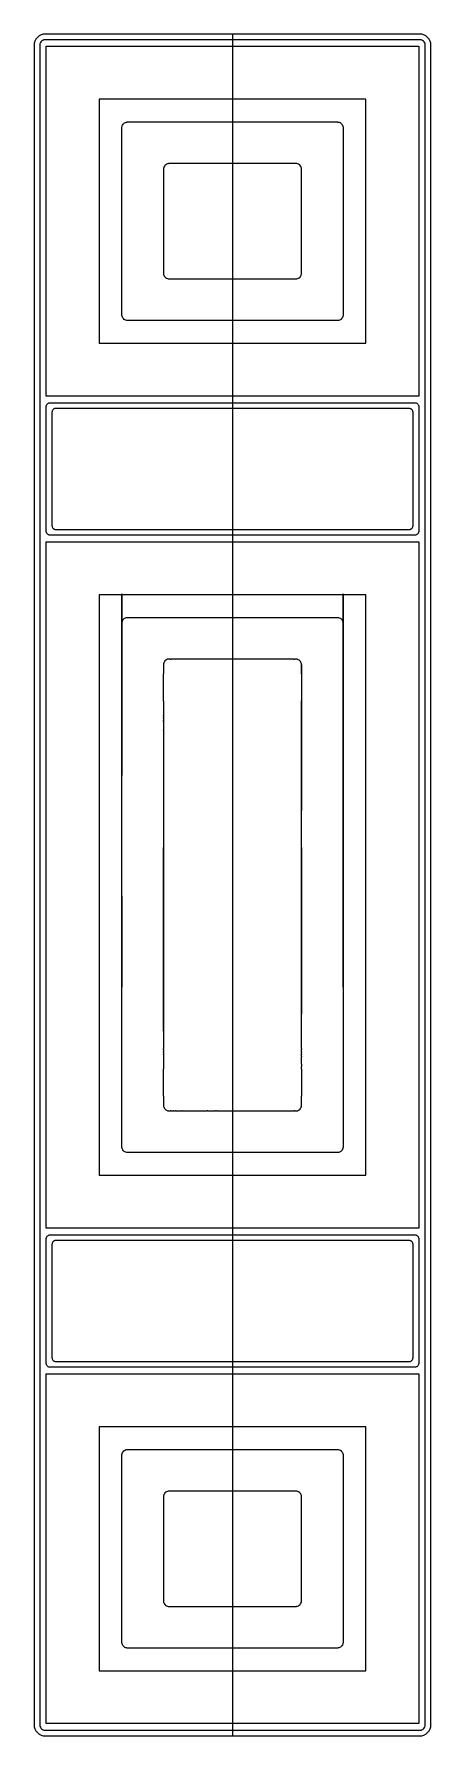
# Model space of a CAD drawing. Header units: millimetres. Extents: x 14154 to 14364, y 15262 to 16162.
import ezdxf

# ---------------------------------------------------------------- set-up
doc = ezdxf.new("R2010")
doc.units = ezdxf.units.MM

msp = doc.modelspace()

# ---------------------------------------------------------------- linework, layer by layer
at = {"color": 3}
msp.add_line((14258.74, 16162.11), (14258.74, 15262.11), dxfattribs=at)
for p, q in [((14226.92, 15831.61), (14226.64, 15831.61)), ((14227.2, 15831.61), (14226.92, 15831.61)), ((14227.48, 15831.61), (14227.2, 15831.61)), ((14228.04, 15831.61), (14227.48, 15831.61)), ((14228.6, 15831.61), (14228.04, 15831.61)), ((14234.88, 15831.61), (14228.6, 15831.61)), ((14241.17, 15831.61), (14234.88, 15831.61)), ((14253.75, 15831.61), (14241.17, 15831.61)), ((14263.74, 15831.61), (14253.75, 15831.61)), ((14267.79, 15831.61), (14263.74, 15831.61)), ((14271.84, 15831.61), (14267.79, 15831.61)), ((14275.9, 15831.61), (14271.84, 15831.61)), ((14277.92, 15831.61), (14275.9, 15831.61)), ((14279.95, 15831.61), (14277.92, 15831.61)), ((14282.6, 15831.61), (14279.95, 15831.61)), ((14285.26, 15831.61), (14282.6, 15831.61)), ((14286.58, 15831.61), (14285.26, 15831.61)), ((14287.91, 15831.61), (14286.58, 15831.61)), ((14289.24, 15831.61), (14287.91, 15831.61)), ((14290.57, 15831.61), (14289.24, 15831.61)), ((14290.85, 15831.61), (14290.57, 15831.61)), ((14295.24, 15828.61), (14295.24, 15751.51)), ((14222.24, 15809.46), (14222.24, 15797.62)), ((14222.24, 15809.33), (14222.24, 15808.73)), ((14222.24, 15808.73), (14222.24, 15808.13)), ((14222.24, 15808.13), (14222.24, 15806.92)), ((14222.24, 15806.62), (14222.24, 15806.32)), ((14222.24, 15806.32), (14222.24, 15805.72)), ((14222.24, 15805.72), (14222.24, 15805.12)), ((14222.24, 15804.52), (14222.24, 15802.11)), ((14295.24, 15797.62), (14295.24, 15809.46)), ((14295.24, 15808.73), (14295.24, 15809.33)), ((14295.24, 15808.13), (14295.24, 15808.73)), ((14295.24, 15806.92), (14295.24, 15808.13)), ((14295.24, 15802.11), (14295.24, 15804.52)), ((14295.25, 15806.32), (14295.25, 15806.62)), ((14295.25, 15805.72), (14295.25, 15806.32)), ((14295.25, 15805.12), (14295.25, 15805.72)), ((14222.24, 15802.11), (14222.24, 15801.8)), ((14222.24, 15801.5), (14222.24, 15800.9)), ((14222.24, 15800.9), (14222.24, 15800.6)), ((14222.24, 15800.3), (14222.24, 15799.7)), ((14222.24, 15799.7), (14222.24, 15799.09)), ((14222.24, 15798.49), (14222.24, 15797.29)), ((14222.24, 15797.62), (14222.24, 15794.66)), ((14222.24, 15797.29), (14222.24, 15794.88)), ((14295.24, 15801.8), (14295.24, 15802.11)), ((14295.24, 15800.9), (14295.24, 15801.5)), ((14295.24, 15800.6), (14295.24, 15800.9)), ((14295.24, 15799.7), (14295.24, 15800.3)), ((14295.24, 15799.09), (14295.24, 15799.7)), ((14295.24, 15797.29), (14295.24, 15798.49)), ((14295.24, 15794.66), (14295.24, 15797.62)), ((14295.24, 15794.88), (14295.24, 15797.29)), ((14222.24, 15794.88), (14222.24, 15793.67)), ((14222.24, 15794.66), (14222.24, 15793.92)), ((14222.24, 15793.92), (14222.24, 15793.74)), ((14222.24, 15793.67), (14222.24, 15793.37)), ((14222.24, 15793.55), (14222.24, 15793.18)), ((14222.24, 15793.18), (14222.24, 15791.7)), ((14222.24, 15793.07), (14222.24, 15792.47)), ((14222.24, 15792.47), (14222.24, 15790.06)), ((14222.24, 15791.7), (14222.24, 15785.78)), ((14222.24, 15790.06), (14222.24, 15785.24)), ((14295.24, 15793.67), (14295.24, 15794.88)), ((14295.24, 15793.92), (14295.24, 15794.66)), ((14295.24, 15793.74), (14295.24, 15793.92)), ((14295.24, 15793.37), (14295.24, 15793.67)), ((14295.24, 15793.18), (14295.24, 15793.55)), ((14295.24, 15791.7), (14295.24, 15793.18)), ((14295.24, 15792.47), (14295.24, 15793.07)), ((14295.24, 15790.06), (14295.24, 15792.47)), ((14295.24, 15785.78), (14295.24, 15791.7)), ((14295.24, 15785.24), (14295.24, 15790.06)), ((14222.24, 15785.78), (14222.24, 15762.11)), ((14222.24, 15785.24), (14222.24, 15780.42)), ((14222.24, 15780.42), (14222.24, 15773.19)), ((14295.24, 15762.11), (14295.24, 15785.78)), ((14295.24, 15780.42), (14295.24, 15785.24)), ((14295.24, 15775.6), (14295.24, 15780.42)), ((14222.24, 15773.19), (14222.24, 15765.97)), ((14295.24, 15770.78), (14295.24, 15775.6)), ((14295.24, 15761.15), (14295.24, 15770.78)), ((14222.24, 15765.97), (14222.24, 15758.74)), ((14222.24, 15762.11), (14222.24, 15738.43)), ((14295.24, 15667.41), (14295.24, 15762.11)), ((14295.24, 15751.51), (14295.24, 15761.15)), ((14222.24, 15758.74), (14222.24, 15755.12)), ((14222.24, 15755.12), (14222.24, 15753.32)), ((14222.24, 15753.32), (14222.24, 15752.41)), ((14222.24, 15752.41), (14222.24, 15751.96)), ((14222.24, 15751.96), (14222.24, 15751.74)), ((14222.24, 15738.43), (14222.24, 15732.51)), ((14222.24, 15732.51), (14222.24, 15731.03)), ((14222.24, 15731.89), (14222.24, 15720.06)), ((14222.24, 15634.85), (14222.24, 15731.89)), ((14222.24, 15731.03), (14222.24, 15730.66)), ((14222.24, 15730.48), (14222.24, 15730.29)), ((14222.24, 15730.29), (14222.24, 15729.55)), ((14222.24, 15729.55), (14222.24, 15726.6)), ((14222.24, 15726.6), (14222.24, 15714.76)), ((14295.24, 15731.89), (14295.24, 15643.73)), ((14295.24, 15725.98), (14295.24, 15731.89)), ((14295.24, 15723.02), (14295.24, 15725.98)), ((14295.24, 15721.54), (14295.24, 15723.02)), ((14222.24, 15720.06), (14222.24, 15672.71)), ((14222.24, 15714.76), (14222.24, 15691.08)), ((14295.24, 15720.8), (14295.24, 15721.54)), ((14295.24, 15720.43), (14295.24, 15720.8)), ((14295.24, 15720.24), (14295.24, 15720.43)), ((14295.24, 15696.38), (14295.24, 15720.06)), ((14295.24, 15672.71), (14295.24, 15696.38)), ((14222.24, 15691.08), (14222.24, 15685.16)), ((14222.24, 15685.16), (14222.24, 15683.68)), ((14222.24, 15683.68), (14222.24, 15683.31)), ((14222.24, 15683.13), (14222.24, 15682.94)), ((14222.24, 15682.94), (14222.24, 15682.2)), ((14222.24, 15682.2), (14222.24, 15679.24)), ((14222.24, 15679.24), (14222.24, 15667.41)), ((14222.24, 15672.71), (14222.24, 15663.07)), ((14295.24, 15658.25), (14295.24, 15672.71)), ((14222.24, 15667.41), (14222.24, 15643.73)), ((14222.24, 15663.07), (14222.24, 15653.43)), ((14295.24, 15643.73), (14295.24, 15667.41)), ((14222.24, 15653.43), (14222.24, 15648.61)), ((14295.24, 15651.02), (14295.24, 15658.25)), ((14295.24, 15643.79), (14295.24, 15651.02)), ((14222.24, 15648.61), (14222.24, 15643.79)), ((14222.24, 15643.79), (14222.24, 15638.98)), ((14222.24, 15643.73), (14222.24, 15637.81)), ((14295.24, 15638.98), (14295.24, 15643.79)), ((14222.24, 15638.98), (14222.24, 15634.16)), ((14222.24, 15637.81), (14222.24, 15636.33)), ((14222.24, 15636.33), (14222.24, 15635.96)), ((14222.24, 15635.78), (14222.24, 15635.59)), ((14222.24, 15635.59), (14222.24, 15634.85)), ((14222.24, 15634.16), (14222.24, 15631.75)), ((14295.24, 15634.16), (14295.24, 15638.98)), ((14295.24, 15631.75), (14295.24, 15634.16)), ((14222.24, 15631.75), (14222.24, 15631.15)), ((14222.24, 15630.84), (14222.24, 15630.54)), ((14222.24, 15630.54), (14222.24, 15629.34)), ((14222.24, 15629.34), (14222.24, 15626.93)), ((14222.24, 15626.93), (14222.24, 15625.72)), ((14222.24, 15625.12), (14222.24, 15624.52)), ((14222.24, 15624.52), (14222.24, 15623.92)), ((14295.24, 15631.15), (14295.24, 15631.75)), ((14295.24, 15630.54), (14295.24, 15630.84)), ((14295.24, 15629.34), (14295.24, 15630.54)), ((14295.24, 15626.93), (14295.24, 15629.34)), ((14295.24, 15625.72), (14295.24, 15626.93)), ((14295.24, 15624.52), (14295.24, 15625.12)), ((14295.24, 15623.92), (14295.24, 15624.52)), ((14222.24, 15623.62), (14222.24, 15623.32)), ((14222.24, 15623.32), (14222.24, 15622.71)), ((14222.24, 15622.41), (14222.24, 15622.11)), ((14222.24, 15622.11), (14222.24, 15619.7)), ((14222.24, 15619.1), (14222.24, 15618.5)), ((14222.24, 15618.5), (14222.24, 15617.89)), ((14222.24, 15617.89), (14222.24, 15617.59)), ((14222.24, 15617.29), (14222.24, 15616.09)), ((14222.24, 15616.09), (14222.24, 15615.49)), ((14222.24, 15615.49), (14222.24, 15614.88)), ((14295.24, 15623.32), (14295.24, 15623.62)), ((14295.24, 15622.71), (14295.24, 15623.32)), ((14295.24, 15622.11), (14295.24, 15622.41)), ((14295.24, 15621.51), (14295.24, 15622.11)), ((14295.24, 15620.91), (14295.24, 15621.21)), ((14295.24, 15619.7), (14295.24, 15620.91)), ((14295.24, 15618.5), (14295.24, 15619.7)), ((14295.24, 15617.89), (14295.24, 15618.5)), ((14295.24, 15617.59), (14295.24, 15617.89)), ((14295.24, 15617.29), (14295.24, 15617.59)), ((14226.08, 15592.61), (14226.36, 15592.61)), ((14226.36, 15592.61), (14226.64, 15592.61)), ((14226.64, 15592.61), (14226.92, 15592.61)), ((14226.92, 15592.61), (14227.25, 15592.61)), ((14227.58, 15592.61), (14228.25, 15592.61)), ((14228.25, 15592.61), (14228.58, 15592.61)), ((14228.91, 15592.61), (14229.57, 15592.61)), ((14229.57, 15592.61), (14230.9, 15592.61)), ((14230.9, 15592.61), (14231.57, 15592.61)), ((14231.57, 15592.61), (14231.9, 15592.61)), ((14232.23, 15592.61), (14234.88, 15592.61)), ((14234.88, 15592.61), (14235.55, 15592.61)), ((14235.55, 15592.61), (14235.71, 15592.61)), ((14235.88, 15592.61), (14236.21, 15592.61)), ((14236.21, 15592.61), (14237.54, 15592.61)), ((14237.54, 15592.61), (14238.04, 15592.61)), ((14238.55, 15592.61), (14239.56, 15592.61)), ((14239.56, 15592.61), (14241.59, 15592.61)), ((14241.59, 15592.61), (14243.62, 15592.61)), ((14243.62, 15592.61), (14244.63, 15592.61)), ((14244.63, 15592.61), (14245.14, 15592.61)), ((14245.14, 15592.61), (14245.39, 15592.61)), ((14245.64, 15592.61), (14249.69, 15592.61)), ((14250.2, 15592.61), (14250.71, 15592.61)), ((14250.71, 15592.61), (14251.72, 15592.61)), ((14251.72, 15592.61), (14253.75, 15592.61)), ((14253.75, 15592.61), (14263.74, 15592.61)), ((14263.74, 15592.61), (14276.31, 15592.61)), ((14276.31, 15592.61), (14288.89, 15592.61)), ((14288.89, 15592.61), (14289.45, 15592.61)), ((14289.45, 15592.61), (14290.01, 15592.61)), ((14290.01, 15592.61), (14290.29, 15592.61)), ((14290.29, 15592.61), (14290.57, 15592.61)), ((14290.57, 15592.61), (14290.85, 15592.61)), ((14291.13, 15592.61), (14291.4, 15592.61))]:
    msp.add_line(p, q)
for points in [[(14357.74, 16162.11), (14159.74, 16162.11, 0.414219), (14153.74, 16156.11), (14153.74, 15268.11, 0.414219), (14159.74, 15262.11), (14357.74, 15262.11, 0.414219), (14363.74, 15268.11), (14363.74, 16156.11, 0.414223), (14357.74, 16162.11)], [(14360.74, 16083.11), (14360.74, 16114.6), (14360.74, 16146.09), (14360.74, 16147.52), (14360.74, 16148.95), (14360.74, 16149.67), (14360.74, 16150.38), (14360.74, 16151.1), (14360.74, 16151.81), (14360.74, 16152.53, 0.000689), (14360.74, 16153.25, -0.000344), (14360.74, 16154.68, 0.001365), (14360.74, 16156.11, 0.006433), (14360.74, 16156.26, 0.01287), (14360.73, 16156.41, 0.050138), (14360.61, 16157.01, 0.088465), (14360.12, 16157.94, 0.088707), (14359.33, 16158.65, 0.076097), (14358.5, 16159.01, 0.025329), (14358.2, 16159.07, 0.011085), (14358.05, 16159.09, 0.011421), (14357.9, 16159.1, 0.008035), (14357.74, 16159.11, 0.001987), (14355.9, 16159.11, -0.001), (14354.98, 16159.11), (14354.52, 16159.11), (14354.06, 16159.11), (14353.6, 16159.11), (14353.14, 16159.11), (14352.21, 16159.11), (14351.29, 16159.11), (14350.37, 16159.11), (14347.15, 16159.11), (14343.92, 16159.11), (14340.69, 16159.11), (14337.47, 16159.11), (14324.57, 16159.11), (14316.96, 16159.11), (14309.36, 16159.11), (14301.76, 16159.11), (14294.15, 16159.11), (14278.95, 16159.11), (14263.74, 16159.11), (14253.74, 16159.11), (14213.19, 16159.11), (14172.65, 16159.11), (14170.8, 16159.11), (14168.96, 16159.11), (14168.04, 16159.11), (14167.12, 16159.11), (14166.19, 16159.11), (14165.27, 16159.11), (14164.81, 16159.11), (14164.35, 16159.11), (14163.89, 16159.11), (14163.43, 16159.11), (14162.97, 16159.11), (14162.51, 16159.11, -0.001), (14161.59, 16159.11, 0.001861), (14159.74, 16159.11, 0.00324), (14159.59, 16159.1, 0.009705), (14159.44, 16159.09, 0.049314), (14158.85, 16158.97, 0.088628), (14157.91, 16158.48, 0.088391), (14157.2, 16157.7, 0.075461), (14156.84, 16156.86, 0.024603), (14156.78, 16156.56, 0.012967), (14156.76, 16156.41, 0.016068), (14156.75, 16156.26, 0.003226), (14156.74, 16156.11, 0.001364), (14156.74, 16154.68, -0.000341), (14156.74, 16153.25, 0.000684), (14156.74, 16152.53), (14156.74, 16151.81), (14156.74, 16151.1), (14156.74, 16150.38), (14156.74, 16146.18), (14156.74, 16141.97), (14156.74, 16133.56, 0.000004), (14156.74, 16133.3), (14156.74, 16133.04), (14156.74, 16132.51), (14156.74, 16131.46), (14156.74, 16129.36), (14156.74, 16125.16), (14156.74, 16123.05), (14156.74, 16122.53, -0.000929), (14156.74, 16122), (14156.74, 16120.95), (14156.74, 16116.75), (14156.74, 16112.54), (14156.74, 16111.49, 0.00001), (14156.74, 16110.96), (14156.74, 16110.44), (14156.74, 16108.34), (14156.74, 16104.13), (14156.74, 16103.08, 0.00005), (14156.74, 16102.56), (14156.74, 16102.03), (14156.74, 16099.93), (14156.74, 16095.72), (14156.74, 16094.67, 0.00001), (14156.74, 16094.15), (14156.74, 16093.62), (14156.74, 16091.52), (14156.74, 16083.11), (14156.74, 16043.11), (14156.74, 15381.11), (14156.74, 15341.11), (14156.74, 15309.62), (14156.74, 15278.13), (14156.74, 15276.7), (14156.74, 15275.26), (14156.74, 15274.55), (14156.74, 15273.83), (14156.74, 15273.12), (14156.74, 15272.4), (14156.74, 15271.69, 0.000682), (14156.74, 15270.97, -0.000355), (14156.74, 15269.54, 0.001705), (14156.74, 15268.11, 0.00643), (14156.75, 15267.96, 0.016113), (14156.76, 15267.8, 0.050061), (14156.88, 15267.21, 0.089014), (14157.37, 15266.27, 0.08855), (14158.16, 15265.56, 0.075426), (14158.99, 15265.2, 0.025454), (14159.29, 15265.14, 0.014622), (14159.44, 15265.12, 0.014858), (14159.59, 15265.11, 0.00324), (14159.74, 15265.11, 0.001589), (14161.59, 15265.11, -0.001077), (14162.51, 15265.11), (14162.97, 15265.11, -0.000523), (14163.2, 15265.11), (14163.43, 15265.11), (14163.89, 15265.11), (14164.35, 15265.11), (14165.27, 15265.11), (14165.73, 15265.11), (14166.19, 15265.11), (14167.12, 15265.11), (14167.92, 15265.11), (14168.12, 15265.11, 0.001212), (14168.33, 15265.11), (14168.73, 15265.11), (14170.34, 15265.11), (14173.57, 15265.11), (14180.02, 15265.11), (14192.92, 15265.11), (14194.82, 15265.11), (14195.3, 15265.11, -0.000514), (14195.77, 15265.11), (14196.72, 15265.11), (14200.52, 15265.11), (14208.13, 15265.11), (14215.73, 15265.11), (14217.63, 15265.11), (14218.1, 15265.11, 0.000514), (14218.58, 15265.11), (14219.53, 15265.11), (14223.33, 15265.11), (14238.54, 15265.11, 0.000514), (14239.01, 15265.11), (14239.49, 15265.11), (14240.44, 15265.11), (14242.34, 15265.11), (14246.14, 15265.11), (14253.74, 15265.11), (14263.74, 15265.11), (14304.29, 15265.11), (14324.57, 15265.11), (14344.84, 15265.11), (14346.68, 15265.11), (14348.53, 15265.11), (14349.45, 15265.11), (14350.37, 15265.11), (14351.29, 15265.11), (14351.75, 15265.11), (14352.21, 15265.11), (14353.14, 15265.11), (14353.6, 15265.11), (14354.06, 15265.11, -0.000795), (14355.9, 15265.11, 0.001589), (14357.74, 15265.11, 0.00324), (14357.9, 15265.11, 0.014659), (14358.05, 15265.12, 0.049544), (14358.64, 15265.25, 0.088903), (14359.58, 15265.74, 0.088798), (14360.29, 15266.52, 0.076012), (14360.65, 15267.36, 0.026201), (14360.71, 15267.65, 0.012949), (14360.73, 15267.8, 0.016112), (14360.74, 15267.96, 0.00643), (14360.74, 15268.11, 0.001707), (14360.74, 15269.54, -0.000344), (14360.74, 15270.97, 0.000725), (14360.74, 15271.69), (14360.74, 15272.4), (14360.74, 15273.12), (14360.74, 15273.83), (14360.74, 15278.04), (14360.74, 15282.24), (14360.74, 15290.65, 0.000026), (14360.75, 15290.92), (14360.75, 15291.18), (14360.75, 15291.7), (14360.75, 15292.75), (14360.75, 15294.86), (14360.75, 15299.06), (14360.75, 15301.16), (14360.75, 15301.69, -0.000034), (14360.74, 15302.22), (14360.74, 15303.27), (14360.74, 15307.47), (14360.74, 15311.68), (14360.74, 15312.73, 0.000929), (14360.74, 15313.25), (14360.74, 15313.78), (14360.74, 15315.88), (14360.74, 15320.08), (14360.74, 15321.14, 0.000208), (14360.74, 15321.66), (14360.74, 15322.19), (14360.74, 15324.29), (14360.74, 15328.49), (14360.74, 15329.55, 0.000208), (14360.74, 15330.07), (14360.74, 15330.6), (14360.74, 15332.7), (14360.74, 15341.11), (14360.74, 15381.11), (14360.74, 16043.11), (14360.74, 16083.11)], [(14317.24, 16043.11), (14317.24, 16030.09), (14317.24, 16017.08), (14317.24, 16016.5), (14317.24, 16015.92), (14317.24, 16015.63), (14317.24, 16015.34), (14317.24, 16015.05, -0.001689), (14317.24, 16014.76), (14317.24, 16014.48, 0.001688), (14317.24, 16014.19, -0.00085), (14317.24, 16013.61, -0.006431), (14317.24, 16013.46, -0.012895), (14317.23, 16013.3, -0.05007), (14317.11, 16012.71, -0.088979), (14316.62, 16011.77, -0.088777), (14315.83, 16011.06, -0.076306), (14315, 16010.7, -0.024535), (14314.7, 16010.64, -0.009476), (14314.55, 16010.62, -0.015777), (14314.4, 16010.61, -0.012855), (14314.24, 16010.61, -0.002219), (14313.25, 16010.61, 0.000493), (14312.26, 16010.61), (14312.02, 16010.61), (14311.77, 16010.61), (14311.27, 16010.61), (14310.78, 16010.61), (14310.28, 16010.61), (14304.46, 16010.61), (14298.65, 16010.61), (14292.83, 16010.61), (14287.01, 16010.61), (14275.38, 16010.61), (14269.56, 16010.61), (14263.74, 16010.61), (14253.74, 16010.61), (14231.96, 16010.61), (14210.17, 16010.61), (14208.69, 16010.61), (14207.2, 16010.61), (14206.71, 16010.61), (14206.21, 16010.61, -0.00074), (14205.22, 16010.61), (14204.98, 16010.61), (14204.73, 16010.61, 0.00074), (14204.23, 16010.61, -0.002219), (14203.24, 16010.61, -0.01125), (14203.09, 16010.61, -0.014546), (14202.94, 16010.62, -0.049314), (14202.35, 16010.75, -0.08929), (14201.41, 16011.24, -0.088796), (14200.7, 16012.02, -0.076026), (14200.34, 16012.86, -0.02626), (14200.28, 16013.15, -0.012967), (14200.26, 16013.3, -0.01612), (14200.25, 16013.46, -0.006431), (14200.24, 16013.61, -0.001688), (14200.24, 16014.19, 0.001692), (14200.24, 16014.48), (14200.24, 16014.76, -0.001686), (14200.24, 16015.05), (14200.24, 16015.34), (14200.24, 16017.08), (14200.24, 16018.81), (14200.25, 16022.28, 0.000078), (14200.25, 16022.5), (14200.25, 16022.72), (14200.25, 16023.15), (14200.25, 16024.02), (14200.25, 16025.76), (14200.25, 16027.49), (14200.25, 16027.92, -0.000006), (14200.25, 16028.36), (14200.25, 16029.23), (14200.25, 16030.96), (14200.25, 16031.4, -0.000006), (14200.24, 16031.83), (14200.24, 16032.7), (14200.24, 16034.43), (14200.24, 16034.87, -0.000006), (14200.24, 16035.3), (14200.24, 16036.17), (14200.24, 16039.64, -0.000025), (14200.24, 16039.85), (14200.24, 16040.07), (14200.24, 16040.51), (14200.24, 16041.37), (14200.24, 16043.11), (14200.24, 16083.11), (14200.24, 16096.12), (14200.24, 16109.14), (14200.24, 16109.72), (14200.24, 16110.29), (14200.24, 16110.58), (14200.24, 16110.87), (14200.24, 16111.16), (14200.24, 16111.45, 0.00085), (14200.24, 16112.03, -0.001686), (14200.24, 16112.61, -0.006453), (14200.25, 16112.76, -0.016068), (14200.26, 16112.91, -0.050138), (14200.38, 16113.51, -0.089447), (14200.87, 16114.44, -0.088596), (14201.66, 16115.15, -0.074938), (14202.49, 16115.51, -0.025205), (14202.79, 16115.57, -0.011605), (14202.94, 16115.59, -0.009705), (14203.09, 16115.6, -0.00324), (14203.24, 16115.61, -0.001479), (14204.23, 16115.61, 0.000986), (14205.22, 16115.61), (14205.72, 16115.61), (14206.21, 16115.61), (14206.46, 16115.61), (14206.71, 16115.61), (14207.2, 16115.61), (14213.02, 16115.61), (14218.84, 16115.61), (14224.66, 16115.61), (14230.48, 16115.61), (14242.11, 16115.61), (14253.75, 16115.61), (14263.74, 16115.61), (14285.53, 16115.61), (14307.31, 16115.61), (14308.8, 16115.61), (14309.54, 16115.61), (14310.28, 16115.61), (14310.78, 16115.61), (14311.27, 16115.61), (14311.77, 16115.61), (14312.02, 16115.61), (14312.26, 16115.61, 0.00074), (14313.25, 16115.61, -0.001479), (14314.24, 16115.61, -0.008035), (14314.4, 16115.6, -0.010957), (14314.55, 16115.59, -0.049979), (14315.14, 16115.47, -0.088539), (14316.08, 16114.98, -0.088773), (14316.79, 16114.2, -0.076069), (14317.15, 16113.36, -0.026202), (14317.21, 16113.06, -0.012925), (14317.23, 16112.91, -0.012896), (14317.24, 16112.76, -0.006433), (14317.24, 16112.61, -0.00085), (14317.24, 16112.03, 0.001689), (14317.24, 16111.74), (14317.24, 16111.45), (14317.24, 16111.16), (14317.24, 16110.87), (14317.24, 16110.62, 0.00193), (14317.24, 16110.37), (14317.24, 16109.86), (14317.24, 16108.85), (14317.24, 16106.82), (14317.24, 16102.77), (14317.24, 16102.16), (14317.24, 16102.01, -0.00003), (14317.24, 16101.85), (14317.24, 16101.55), (14317.24, 16100.32), (14317.24, 16099.7), (14317.24, 16099.55, -0.00003), (14317.24, 16099.39), (14317.24, 16099.09), (14317.24, 16097.86), (14317.24, 16095.4), (14317.24, 16094.79), (14317.24, 16094.63, 0.003177), (14317.24, 16094.48), (14317.24, 16094.17), (14317.24, 16092.94), (14317.24, 16088.02, 0.000004), (14317.24, 16087.72), (14317.24, 16087.41), (14317.24, 16086.8), (14317.24, 16085.57), (14317.24, 16083.11), (14317.24, 16043.11)], [(14222.24, 16083.11), (14222.24, 16043.11), (14222.24, 16039.73), (14222.24, 16036.36), (14222.24, 16036.21), (14222.24, 16036.06), (14222.24, 16035.98), (14222.24, 16035.91), (14222.24, 16035.83), (14222.24, 16035.76, 0.000005), (14222.24, 16035.61, 0.00971), (14222.25, 16035.46, 0.01612), (14222.26, 16035.3, 0.062838), (14222.43, 16034.57, 0.089388), (14222.97, 16033.65, 0.089152), (14223.79, 16032.99, 0.088727), (14224.79, 16032.64, 0.010014), (14224.94, 16032.62, 0.014546), (14225.09, 16032.61, 0.008035), (14225.24, 16032.61, 0.002178), (14225.8, 16032.61), (14226.08, 16032.61), (14226.36, 16032.61, 0.00131), (14226.92, 16032.61), (14228.25, 16032.61), (14229.57, 16032.61), (14230.9, 16032.61), (14232.23, 16032.61), (14233.56, 16032.61), (14234.88, 16032.61), (14237.54, 16032.61), (14239.56, 16032.61), (14241.59, 16032.61), (14243.62, 16032.61), (14245.64, 16032.61), (14249.69, 16032.61), (14253.75, 16032.61), (14263.74, 16032.61), (14276.32, 16032.61), (14288.89, 16032.61), (14289.45, 16032.61), (14290.01, 16032.61), (14290.29, 16032.61), (14290.57, 16032.61), (14290.85, 16032.61), (14291.13, 16032.61), (14291.41, 16032.61, -0.001801), (14291.68, 16032.61, 0.001311), (14292.24, 16032.61, 0.008034), (14292.4, 16032.61, 0.014447), (14292.55, 16032.62, 0.050501), (14293.14, 16032.75, 0.088806), (14294.08, 16033.24, 0.088922), (14294.79, 16034.02, 0.076563), (14295.15, 16034.86, 0.03701), (14295.23, 16035.3, 0.012895), (14295.24, 16035.46, 0.00971), (14295.24, 16035.61, 0.003237), (14295.24, 16035.76), (14295.24, 16035.83), (14295.24, 16035.91, 0.000544), (14295.24, 16037.71), (14295.24, 16039.51), (14295.24, 16039.96, 0.000089), (14295.24, 16040.18), (14295.24, 16040.41), (14295.24, 16040.86, 0.000098), (14295.24, 16041.08), (14295.24, 16041.31), (14295.24, 16041.76, 0.000098), (14295.24, 16041.98), (14295.24, 16042.21), (14295.24, 16043.11), (14295.24, 16083.11), (14295.24, 16086.48), (14295.24, 16089.86), (14295.24, 16090.01), (14295.24, 16090.16), (14295.24, 16090.23), (14295.24, 16090.31), (14295.24, 16090.38), (14295.24, 16090.46, 0.000022), (14295.24, 16090.61, 0.009711), (14295.24, 16090.76, 0.01287), (14295.23, 16090.91, 0.062822), (14295.06, 16091.65, 0.088373), (14294.52, 16092.56, 0.08848), (14293.7, 16093.23, 0.088837), (14292.7, 16093.57, 0.011085), (14292.55, 16093.59, 0.011421), (14292.4, 16093.6, 0.008035), (14292.24, 16093.61, 0.001311), (14291.68, 16093.61, -0.000437), (14291.41, 16093.61), (14291.13, 16093.61), (14290.85, 16093.61), (14290.57, 16093.61), (14289.24, 16093.61), (14287.91, 16093.61), (14286.58, 16093.61), (14285.26, 16093.61), (14282.6, 16093.61), (14279.95, 16093.61), (14275.9, 16093.61), (14271.84, 16093.61), (14267.79, 16093.61), (14263.74, 16093.61), (14253.75, 16093.61), (14241.17, 16093.61), (14228.6, 16093.61), (14228.04, 16093.61), (14227.48, 16093.61), (14227.2, 16093.61, -0.000437), (14226.92, 16093.61), (14226.64, 16093.61), (14226.36, 16093.61, -0.001311), (14225.8, 16093.61, 0.000437), (14225.24, 16093.61, 0.006446), (14225.09, 16093.6, 0.009705), (14224.94, 16093.59, 0.049314), (14224.35, 16093.47, 0.088628), (14223.41, 16092.98, 0.088391), (14222.7, 16092.2, 0.07594), (14222.34, 16091.36, 0.038135), (14222.26, 16090.91, 0.016068), (14222.25, 16090.76, 0.00971), (14222.24, 16090.61, 0.000013), (14222.24, 16090.46), (14222.24, 16090.38), (14222.24, 16090.31, 0.000545), (14222.24, 16088.51), (14222.24, 16086.71), (14222.24, 16086.26, 0.000022), (14222.24, 16086.03), (14222.24, 16085.81), (14222.24, 16085.36, 0.000003), (14222.24, 16085.13), (14222.24, 16084.91), (14222.24, 16084.46, 0.000003), (14222.24, 16084.23), (14222.24, 16084.01), (14222.24, 16083.11)], [(14263.74, 15897.11), (14253.74, 15897.11), (14214.27, 15897.11), (14174.8, 15897.11), (14173.01, 15897.11), (14171.21, 15897.11), (14170.32, 15897.11), (14169.87, 15897.11), (14169.42, 15897.11), (14168.52, 15897.11), (14167.63, 15897.11), (14166.73, 15897.11), (14166.28, 15897.11), (14165.83, 15897.11, -0.000408), (14165.38, 15897.11), (14164.93, 15897.11, 0.001213), (14164.04, 15897.11, -0.002306), (14162.24, 15897.11, -0.011676), (14162.12, 15897.11, -0.023025), (14161.99, 15897.12, -0.047507), (14161.63, 15897.21, -0.095497), (14160.97, 15897.57, -0.094685), (14160.49, 15898.14, -0.078807), (14160.28, 15898.73, -0.015709), (14160.26, 15898.86, -0.01172), (14160.25, 15898.98, -0.007752), (14160.24, 15899.05), (14160.24, 15899.11, -0.002264), (14160.24, 15900.4, 0.000382), (14160.24, 15901.7, -0.000755), (14160.24, 15902.34), (14160.24, 15902.99, 0.000755), (14160.24, 15903.64), (14160.24, 15904.28, -0.000159), (14160.24, 15907.36, 0.000953), (14160.24, 15910.43, -0.000039), (14160.24, 15910.62), (14160.24, 15910.82), (14160.24, 15911.2), (14160.24, 15911.97), (14160.24, 15913.51), (14160.24, 15916.58), (14160.24, 15922.73), (14160.24, 15925.8), (14160.24, 15927.34), (14160.24, 15928.1), (14160.24, 15928.49, -0.000015), (14160.24, 15928.87), (14160.24, 15941.17), (14160.24, 15947.31, 0.000099), (14160.24, 15947.51), (14160.24, 15947.7), (14160.24, 15948.08), (14160.24, 15948.85), (14160.24, 15950.39), (14160.24, 15953.46), (14160.24, 15954.76), (14160.24, 15955.4), (14160.24, 15955.73), (14160.24, 15955.89, 0.000128), (14160.24, 15956.05, -0.000031), (14160.24, 15956.21), (14160.24, 15956.37), (14160.24, 15956.7), (14160.24, 15957.34), (14160.24, 15958.64), (14160.24, 15959.28), (14160.24, 15959.93), (14160.24, 15960.58), (14160.24, 15961.23), (14160.24, 15961.87, -0.000756), (14160.24, 15962.52, 0.000382), (14160.24, 15963.81, -0.002263), (14160.24, 15965.11, -0.00778), (14160.25, 15965.23, -0.019516), (14160.26, 15965.36, -0.061312), (14160.38, 15965.84, -0.094163), (14160.79, 15966.48, -0.094053), (14161.39, 15966.92, -0.062832), (14161.87, 15967.07, -0.014414), (14161.99, 15967.09, -0.017278), (14162.12, 15967.1, -0.005791), (14162.24, 15967.11, -0.001913), (14164.04, 15967.11, 0.000408), (14165.83, 15967.11), (14166.73, 15967.11), (14167.63, 15967.11, 0.000408), (14169.42, 15967.11), (14173.91, 15967.11), (14176.15, 15967.11), (14178.39, 15967.11), (14187.81, 15967.11), (14197.23, 15967.11), (14206.65, 15967.11), (14216.07, 15967.11), (14234.9, 15967.11), (14244.32, 15967.11), (14253.74, 15967.11), (14263.74, 15967.11), (14303.21, 15967.11), (14342.68, 15967.11), (14344.48, 15967.11), (14346.27, 15967.11), (14347.17, 15967.11), (14348.07, 15967.11), (14348.96, 15967.11), (14349.41, 15967.11), (14349.86, 15967.11, -0.000408), (14351.66, 15967.11, 0.000408), (14353.45, 15967.11, -0.002041), (14355.24, 15967.11, -0.009677), (14355.37, 15967.1, -0.019276), (14355.49, 15967.09, -0.047507), (14355.86, 15967.01, -0.09439), (14356.52, 15966.65, -0.09452), (14357, 15966.07, -0.078807), (14357.21, 15965.48, -0.015709), (14357.23, 15965.36, -0.019517), (14357.24, 15965.23, -0.011672), (14357.24, 15965.11, -0.002264), (14357.24, 15963.81, 0.000755), (14357.24, 15962.52, -0.000755), (14357.24, 15961.87), (14357.24, 15961.23), (14357.24, 15960.58), (14357.24, 15959.93), (14357.24, 15956.86), (14357.24, 15953.78), (14357.24, 15947.64, -0.000108), (14357.25, 15947.45), (14357.25, 15947.25), (14357.25, 15946.87), (14357.25, 15946.1), (14357.25, 15944.56), (14357.25, 15941.49), (14357.25, 15939.95), (14357.25, 15939.57, 0.001271), (14357.24, 15939.19), (14357.24, 15938.42), (14357.24, 15935.34), (14357.24, 15932.27), (14357.24, 15931.5, -0.001274), (14357.24, 15931.12), (14357.24, 15930.73), (14357.24, 15929.2), (14357.24, 15926.12), (14357.24, 15925.35, -0.001272), (14357.24, 15924.97), (14357.24, 15924.59), (14357.24, 15923.05), (14357.24, 15919.98), (14357.24, 15919.21, -0.001272), (14357.24, 15918.82), (14357.24, 15918.44), (14357.24, 15916.9), (14357.24, 15910.76), (14357.24, 15908.17), (14357.24, 15905.58), (14357.24, 15904.93), (14357.24, 15904.28), (14357.24, 15903.64), (14357.24, 15902.99), (14357.24, 15902.34, -0.000755), (14357.24, 15901.7, 0.000755), (14357.24, 15900.4, -0.002265), (14357.24, 15899.11, -0.007751), (14357.24, 15898.98, -0.015634), (14357.23, 15898.86, -0.046556), (14357.15, 15898.49, -0.093778), (14356.78, 15897.83, -0.094204), (14356.21, 15897.36, -0.079376), (14355.62, 15897.14, -0.015812), (14355.49, 15897.12, -0.023263), (14355.37, 15897.11, -0.011676), (14355.24, 15897.11, -0.002041), (14353.45, 15897.11, 0.00051), (14351.65, 15897.11, -0.000408), (14349.86, 15897.11), (14348.96, 15897.11), (14348.07, 15897.11), (14345.82, 15897.11), (14343.58, 15897.11), (14341.34, 15897.11), (14339.1, 15897.11), (14329.68, 15897.11), (14320.26, 15897.11), (14310.84, 15897.11), (14301.42, 15897.11), (14282.58, 15897.11), (14273.16, 15897.11), (14263.74, 15897.11)], [(14263.74, 15900.11), (14301.92, 15900.11), (14340.1, 15900.11), (14341.83, 15900.11), (14343.57, 15900.11), (14344.43, 15900.11), (14344.87, 15900.11), (14345.3, 15900.11), (14346.17, 15900.11), (14347.04, 15900.11, 0.000422), (14348.77, 15900.11), (14349.21, 15900.11), (14349.64, 15900.11, -0.000844), (14350.51, 15900.11, 0.002532), (14352.24, 15900.11, 0.008023), (14352.31, 15900.11, 0.011659), (14352.37, 15900.11, 0.017716), (14352.49, 15900.12, 0.047248), (14352.86, 15900.21, 0.094192), (14353.52, 15900.57, 0.094032), (14354, 15901.14, 0.079513), (14354.21, 15901.73, 0.011891), (14354.23, 15901.86, 0.015617), (14354.24, 15901.98, 0.007751), (14354.24, 15902.11, 0.002076), (14354.24, 15903.28, -0.00083), (14354.24, 15904.46, 0.00083), (14354.24, 15905.05), (14354.24, 15905.64), (14354.24, 15906.23), (14354.24, 15906.81, 0.000167), (14354.24, 15909.76, -0.000996), (14354.24, 15912.7, 0.00003), (14354.24, 15912.88), (14354.24, 15913.06), (14354.24, 15913.43), (14354.24, 15914.17), (14354.24, 15915.64), (14354.24, 15918.58), (14354.24, 15930.34), (14354.24, 15933.28), (14354.24, 15934.02, 0.001328), (14354.24, 15934.39), (14354.24, 15934.76), (14354.24, 15936.23), (14354.24, 15939.17), (14354.24, 15939.9, 0.000041), (14354.24, 15940.27), (14354.24, 15940.64), (14354.24, 15942.11), (14354.24, 15945.05), (14354.24, 15945.78, 0.001328), (14354.24, 15946.15), (14354.24, 15946.52), (14354.24, 15947.99), (14354.24, 15953.87), (14354.24, 15955.05), (14354.24, 15956.23), (14354.24, 15956.81), (14354.24, 15957.4), (14354.24, 15957.99), (14354.24, 15958.58), (14354.24, 15959.17, 0.000831), (14354.24, 15959.76, -0.00083), (14354.24, 15960.93, 0.00249), (14354.24, 15962.11, 0.007815), (14354.24, 15962.23, 0.019517), (14354.23, 15962.36, 0.04518), (14354.15, 15962.73, 0.094466), (14353.78, 15963.38, 0.094205), (14353.21, 15963.86, 0.079073), (14352.62, 15964.07, 0.013396), (14352.49, 15964.09, 0.017041), (14352.37, 15964.1, 0.009773), (14352.24, 15964.11, 0.00211), (14350.51, 15964.11, -0.000422), (14348.77, 15964.11, 0.000507), (14347.04, 15964.11), (14346.6, 15964.11), (14346.17, 15964.11), (14345.3, 15964.11), (14342.7, 15964.11), (14340.1, 15964.11), (14337.49, 15964.11), (14334.89, 15964.11), (14326, 15964.11), (14317.1, 15964.11), (14308.21, 15964.11), (14299.31, 15964.11), (14281.53, 15964.11), (14272.63, 15964.11), (14263.74, 15964.11), (14253.75, 15964.11), (14215.57, 15964.11), (14177.39, 15964.11), (14175.66, 15964.11), (14173.92, 15964.11), (14173.05, 15964.11), (14172.18, 15964.11), (14171.32, 15964.11), (14170.88, 15964.11), (14170.45, 15964.11, 0.000507), (14168.71, 15964.11, -0.000422), (14166.98, 15964.11, 0.00211), (14165.24, 15964.11, 0.009773), (14165.12, 15964.1, 0.017517), (14164.99, 15964.09, 0.046403), (14164.63, 15964.01, 0.094778), (14163.97, 15963.65, 0.094701), (14163.49, 15963.07, 0.078807), (14163.28, 15962.48, 0.015708), (14163.26, 15962.36, 0.011726), (14163.25, 15962.23, 0.007815), (14163.24, 15962.11, 0.00166), (14163.24, 15960.93, -0.000415), (14163.24, 15959.76, 0.00083), (14163.24, 15959.17), (14163.24, 15958.58, -0.00083), (14163.24, 15957.99), (14163.24, 15957.4, 0.000166), (14163.24, 15954.46, -0.000996), (14163.24, 15951.52, 0.000001), (14163.24, 15951.34), (14163.24, 15951.15), (14163.24, 15950.78), (14163.24, 15950.05), (14163.24, 15948.58), (14163.24, 15945.64), (14163.24, 15933.87), (14163.24, 15930.93), (14163.24, 15930.2, 0.000012), (14163.24, 15929.83), (14163.24, 15929.46), (14163.24, 15927.99), (14163.24, 15925.05), (14163.24, 15924.31, 0.000012), (14163.24, 15923.95), (14163.24, 15923.58), (14163.24, 15922.11), (14163.24, 15919.17), (14163.24, 15918.43, 0.000012), (14163.24, 15918.06), (14163.24, 15917.7), (14163.24, 15916.23), (14163.24, 15910.34), (14163.24, 15909.17), (14163.24, 15907.99), (14163.24, 15907.4), (14163.24, 15906.81), (14163.24, 15906.23), (14163.24, 15905.64), (14163.24, 15905.05, 0.00083), (14163.24, 15904.46, -0.000415), (14163.24, 15903.28, 0.00166), (14163.24, 15902.11), (14163.24, 15902.05, 0.007752), (14163.25, 15901.98, 0.015625), (14163.26, 15901.86, 0.047866), (14163.34, 15901.49, 0.094369), (14163.7, 15900.83, 0.094204), (14164.28, 15900.36, 0.078961), (14164.87, 15900.14, 0.016329), (14164.99, 15900.12, 0.017516), (14165.12, 15900.11, 0.01246), (14165.18, 15900.11, 0.008295), (14165.24, 15900.11, 0.002532), (14166.98, 15900.11, -0.000844), (14167.85, 15900.11), (14168.28, 15900.11), (14168.71, 15900.11), (14169.15, 15900.11), (14169.58, 15900.11), (14170.45, 15900.11, -0.000507), (14172.18, 15900.11), (14174.79, 15900.11), (14177.39, 15900.11), (14182.6, 15900.11), (14191.49, 15900.11), (14200.38, 15900.11), (14209.28, 15900.11), (14218.17, 15900.11), (14235.96, 15900.11), (14244.85, 15900.11), (14253.75, 15900.11), (14263.74, 15900.11)], [(14263.74, 15853.61), (14285.53, 15853.61), (14307.31, 15853.61), (14308.8, 15853.61), (14310.28, 15853.61), (14310.78, 15853.61), (14311.27, 15853.61), (14311.77, 15853.61), (14312.02, 15853.61), (14312.26, 15853.61, 0.00074), (14313.25, 15853.61, -0.001479), (14314.24, 15853.61, -0.008035), (14314.4, 15853.6, -0.011612), (14314.55, 15853.59, -0.048784), (14315.14, 15853.47, -0.088479), (14316.08, 15852.98, -0.088827), (14316.79, 15852.2, -0.076012), (14317.15, 15851.36, -0.024661), (14317.21, 15851.06, -0.012907), (14317.23, 15850.91, -0.016115), (14317.24, 15850.76, -0.006431), (14317.24, 15850.61, -0.004946), (14317.27, 15845.57, 0.000388), (14317.24, 15840.54, 0.000485), (14317.24, 15830.47), (14317.24, 15829.84), (14317.24, 15829.21), (14317.24, 15827.95, -0.000023), (14317.25, 15827.8), (14317.25, 15827.64), (14317.25, 15827.32), (14317.25, 15826.7), (14317.25, 15826.07), (14317.25, 15825.75, -0.000204), (14317.24, 15825.44), (14317.24, 15822.92), (14317.24, 15822.6, 0.001552), (14317.24, 15822.29), (14317.24, 15821.66), (14317.24, 15821.35, 0.001552), (14317.24, 15821.03), (14317.24, 15820.4), (14317.24, 15819.77), (14317.24, 15819.62, 0.003103), (14317.24, 15819.46), (14317.24, 15819.14), (14317.24, 15817.89), (14317.24, 15815.37), (14317.24, 15814.11), (14317.24, 15813.79, -0.000033), (14317.24, 15813.48), (14317.24, 15812.85), (14317.24, 15810.33), (14317.24, 15805.3), (14317.24, 15800.26), (14317.24, 15792.71), (14317.24, 15785.16), (14317.24, 15777.61), (14317.24, 15773.83), (14317.24, 15771.95), (14317.24, 15771), (14317.24, 15770.53), (14317.24, 15770.29, -0.002073), (14317.24, 15770.06), (14317.24, 15718.07), (14317.24, 15866.08, -0.000162), (14317.25, 15865.88), (14317.25, 15865.68), (14317.25, 15865.27), (14317.25, 15864.46), (14317.25, 15862.83), (14317.25, 15859.59), (14317.25, 15853.09), (14317.25, 15840.09), (14317.25, 15814.1), (14317.25, 15801.1), (14317.25, 15797.85), (14317.25, 15797.04), (14317.25, 15796.83, 0.002405), (14317.24, 15796.63), (14317.24, 15796.23), (14317.24, 15794.6), (14317.24, 15788.1), (14317.24, 15762.11), (14317.24, 15736.11), (14317.24, 15729.62), (14317.24, 15727.99), (14317.24, 15727.59, -0.002406), (14317.24, 15727.38), (14317.24, 15727.18), (14317.24, 15726.37), (14317.24, 15723.12), (14317.24, 15710.12), (14317.24, 15684.13), (14317.24, 15677.63), (14317.24, 15676), (14317.24, 15675.6, -0.002407), (14317.24, 15675.39), (14317.24, 15675.19), (14317.24, 15674.38), (14317.24, 15671.13), (14317.24, 15658.13), (14317.24, 15732.14), (14317.24, 15725.64), (14317.24, 15724.02), (14317.24, 15723.61, -0.002404), (14317.24, 15723.41), (14317.24, 15723.2), (14317.24, 15722.39), (14317.24, 15719.14), (14317.24, 15706.14), (14317.24, 15654.16), (14317.24, 15644.09), (14317.24, 15634.02), (14317.24, 15628.99), (14317.24, 15623.95), (14317.24, 15618.92), (14317.24, 15613.88), (14317.24, 15611.37), (14317.24, 15610.74, -0.001558), (14317.24, 15610.42), (14317.24, 15610.11), (14317.24, 15608.85), (14317.24, 15606.33), (14317.24, 15605.07), (14317.24, 15604.76, 0.000012), (14317.24, 15604.6), (14317.24, 15604.44), (14317.24, 15603.81), (14317.24, 15603.18, 0.000008), (14317.24, 15602.87), (14317.24, 15602.56), (14317.24, 15601.93, 0.000015), (14317.24, 15601.61), (14317.24, 15601.3), (14317.24, 15598.78, -0.000175), (14317.25, 15598.47), (14317.25, 15598.15), (14317.25, 15597.52), (14317.25, 15596.89), (14317.25, 15596.58), (14317.25, 15596.42, -0.000008), (14317.24, 15596.26), (14317.24, 15595), (14317.24, 15594.37), (14317.24, 15593.75, 0.000485), (14317.24, 15583.68, 0.000388), (14317.27, 15578.64, -0.004947), (14317.24, 15573.61, -0.00643), (14317.24, 15573.46, -0.012869), (14317.23, 15573.3, -0.037031), (14317.15, 15572.86, -0.088815), (14316.71, 15571.89, -0.075553), (14316.08, 15571.24, -0.075533), (14315.29, 15570.79, -0.050718), (14314.7, 15570.64, -0.011342), (14314.55, 15570.62, -0.011831), (14314.4, 15570.61, -0.008034), (14314.24, 15570.61, -0.002219), (14313.25, 15570.61, 0.000493), (14312.76, 15570.61), (14312.63, 15570.61, -0.000978), (14312.51, 15570.61), (14312.26, 15570.61, -0.00074), (14311.77, 15570.61), (14311.27, 15570.61), (14310.78, 15570.61), (14310.28, 15570.61), (14309.56, 15570.61), (14309.37, 15570.61, -0.00134), (14309.19, 15570.61), (14308.83, 15570.61), (14307.37, 15570.61), (14306.65, 15570.61), (14306.46, 15570.61, -0.00134), (14306.28, 15570.61), (14305.92, 15570.61), (14304.46, 15570.61), (14301.56, 15570.61), (14300.1, 15570.61, 0.001253), (14298.65, 15570.61, -0.000672), (14298.47, 15570.61), (14298.28, 15570.61), (14297.92, 15570.61), (14297.19, 15570.61), (14295.74, 15570.61), (14292.83, 15570.61), (14291.38, 15570.61), (14291.01, 15570.61, 0.001502), (14290.65, 15570.61), (14289.92, 15570.61), (14287.01, 15570.61), (14281.2, 15570.61), (14279.74, 15570.61), (14279.38, 15570.61, 0.000337), (14279.2, 15570.61, 0.002767), (14279.01, 15570.61), (14278.29, 15570.61), (14275.38, 15570.61), (14272.47, 15570.61), (14271.74, 15570.61, -0.000671), (14271.38, 15570.61), (14271.02, 15570.61), (14269.56, 15570.61), (14263.74, 15570.61), (14253.74, 15570.61), (14231.96, 15570.61), (14210.17, 15570.61), (14209.8, 15570.61, 0.001316), (14209.62, 15570.61), (14209.43, 15570.61), (14208.69, 15570.61), (14207.95, 15570.61, -0.000657), (14207.58, 15570.61), (14207.2, 15570.61), (14206.71, 15570.61), (14206.21, 15570.61), (14205.72, 15570.61, -0.00074), (14205.22, 15570.61), (14204.98, 15570.61, -0.004064), (14204.85, 15570.61), (14204.73, 15570.61, 0.000493), (14204.23, 15570.61, -0.001479), (14203.24, 15570.61, -0.008035), (14203.09, 15570.61, -0.011831), (14202.94, 15570.62, -0.049906), (14202.35, 15570.75, -0.088478), (14201.41, 15571.24, -0.088815), (14200.7, 15572.02, -0.076068), (14200.34, 15572.86, -0.024662), (14200.28, 15573.15, -0.009765), (14200.26, 15573.3, -0.016062), (14200.25, 15573.46, -0.00643), (14200.24, 15573.61, -0.004947), (14200.22, 15578.64, 0.000389), (14200.24, 15583.68, 0.000485), (14200.24, 15593.75), (14200.24, 15594.37), (14200.24, 15595), (14200.24, 15596.26, -0.000006), (14200.24, 15596.42), (14200.24, 15596.58), (14200.24, 15596.89), (14200.24, 15597.52), (14200.24, 15598.15), (14200.24, 15598.47, -0.000014), (14200.24, 15598.78), (14200.24, 15601.3), (14200.24, 15601.61, 0.001556), (14200.24, 15601.93), (14200.24, 15602.56), (14200.24, 15602.87, 0.001558), (14200.24, 15603.18), (14200.24, 15603.81), (14200.24, 15604.44), (14200.24, 15604.6, 0.003106), (14200.24, 15604.76), (14200.24, 15605.07), (14200.24, 15606.33), (14200.24, 15608.85), (14200.24, 15610.11), (14200.24, 15610.42, -0.000015), (14200.24, 15610.74), (14200.24, 15611.37), (14200.24, 15613.88), (14200.24, 15618.92), (14200.24, 15623.95), (14200.24, 15631.5), (14200.24, 15639.05), (14200.24, 15646.61), (14200.24, 15650.38), (14200.24, 15652.27), (14200.24, 15653.21), (14200.24, 15653.68), (14200.24, 15653.92, -0.002071), (14200.24, 15654.16), (14200.24, 15706.14), (14200.24, 15658.13, -0.00004), (14200.24, 15658.34), (14200.24, 15658.54), (14200.24, 15658.94), (14200.24, 15659.76), (14200.24, 15661.38), (14200.24, 15664.63), (14200.24, 15671.13), (14200.24, 15684.13), (14200.24, 15710.12), (14200.24, 15723.12), (14200.24, 15726.37), (14200.24, 15727.18), (14200.24, 15727.38, 0.002406), (14200.24, 15727.59), (14200.24, 15727.99), (14200.24, 15729.62), (14200.24, 15736.11), (14200.24, 15762.11), (14200.24, 15788.1), (14200.24, 15794.6), (14200.24, 15796.23), (14200.24, 15796.63, -0.002405), (14200.24, 15796.83), (14200.24, 15797.04), (14200.24, 15797.85), (14200.24, 15801.1), (14200.24, 15814.1), (14200.24, 15840.09), (14200.24, 15846.59), (14200.24, 15848.21), (14200.24, 15848.62, -0.002405), (14200.24, 15848.82), (14200.24, 15849.03), (14200.24, 15849.84), (14200.24, 15853.09), (14200.24, 15866.08), (14200.24, 15770.06), (14200.24, 15780.13), (14200.24, 15790.2), (14200.24, 15795.23), (14200.24, 15800.26, 0.003108), (14200.24, 15800.42), (14200.24, 15800.58), (14200.24, 15800.89), (14200.24, 15801.52), (14200.24, 15802.78), (14200.24, 15805.3), (14200.24, 15807.82), (14200.24, 15809.08), (14200.24, 15809.7), (14200.24, 15810.02), (14200.24, 15810.18, -0.000012), (14200.24, 15810.33, -0.003106), (14200.24, 15810.49), (14200.24, 15810.65), (14200.24, 15810.96), (14200.24, 15811.59), (14200.24, 15812.85), (14200.24, 15815.37), (14200.24, 15817.89), (14200.24, 15819.14), (14200.24, 15819.77), (14200.24, 15820.09), (14200.24, 15820.25, 0.000023), (14200.24, 15820.4), (14200.24, 15822.92), (14200.24, 15823.55, 0.000107), (14200.24, 15823.86), (14200.24, 15824.18), (14200.24, 15825.44), (14200.24, 15826.07, 0.000107), (14200.24, 15826.38), (14200.24, 15826.7), (14200.24, 15827.32), (14200.24, 15827.64), (14200.24, 15827.8, -0.000012), (14200.24, 15827.95, 0.000776), (14200.24, 15829.21, -0.000388), (14200.24, 15830.47, 0.000436), (14200.24, 15840.54, 0.000388), (14200.23, 15843.06, -0.000582), (14200.22, 15845.57, -0.003104), (14200.24, 15850.61, -0.006431), (14200.25, 15850.76, -0.016115), (14200.26, 15850.91, -0.036976), (14200.34, 15851.36, -0.088778), (14200.78, 15852.32, -0.07566), (14201.41, 15852.98, -0.075963), (14202.2, 15853.42, -0.051581), (14202.79, 15853.57, -0.011343), (14202.94, 15853.59, -0.011831), (14203.09, 15853.6, -0.008034), (14203.24, 15853.61, -0.002219), (14204.23, 15853.61, 0.00074), (14205.22, 15853.61), (14205.47, 15853.61), (14205.72, 15853.61), (14206.21, 15853.61), (14206.71, 15853.61), (14207.2, 15853.61), (14213.02, 15853.61), (14218.84, 15853.61), (14224.66, 15853.61), (14230.47, 15853.61), (14242.11, 15853.61), (14253.74, 15853.61), (14263.74, 15853.61)], [(14263.74, 15527.11), (14303.21, 15527.11), (14342.68, 15527.11), (14344.48, 15527.11), (14346.27, 15527.11), (14347.17, 15527.11), (14348.07, 15527.11), (14348.96, 15527.11), (14349.86, 15527.11, -0.000408), (14351.65, 15527.11, 0.000408), (14353.45, 15527.11, -0.002464), (14355.24, 15527.11, -0.009773), (14355.37, 15527.1, -0.017726), (14355.49, 15527.09, -0.045792), (14355.86, 15527.01, -0.094216), (14356.52, 15526.65, -0.094424), (14357, 15526.07, -0.078798), (14357.21, 15525.48, -0.01187), (14357.23, 15525.36, -0.015554), (14357.24, 15525.23, -0.007782), (14357.24, 15525.11, -0.002264), (14357.24, 15523.81, 0.000755), (14357.24, 15522.52, -0.000756), (14357.24, 15521.87), (14357.24, 15521.23), (14357.24, 15520.58), (14357.24, 15519.93), (14357.24, 15516.86), (14357.24, 15513.78), (14357.24, 15507.64, -0.000147), (14357.25, 15507.45), (14357.25, 15507.25), (14357.25, 15506.87), (14357.25, 15506.1), (14357.25, 15504.56), (14357.25, 15501.49), (14357.25, 15499.95), (14357.25, 15499.57, 0.001271), (14357.24, 15499.19), (14357.24, 15498.42), (14357.24, 15495.34), (14357.24, 15492.27), (14357.24, 15491.5, -0.000016), (14357.24, 15491.12), (14357.24, 15490.73), (14357.24, 15489.2), (14357.24, 15486.12), (14357.24, 15485.35, -0.001274), (14357.24, 15484.97), (14357.24, 15484.59), (14357.24, 15483.05), (14357.24, 15479.98), (14357.24, 15479.21, -0.001274), (14357.24, 15478.82), (14357.24, 15478.44), (14357.24, 15476.9), (14357.24, 15470.76), (14357.24, 15468.17), (14357.24, 15465.58), (14357.24, 15464.93), (14357.24, 15464.28), (14357.24, 15463.64), (14357.24, 15462.99), (14357.24, 15462.34, -0.000786), (14357.24, 15461.7, 0.000379), (14357.24, 15460.4, -0.002264), (14357.24, 15459.11, -0.007781), (14357.24, 15458.98, -0.015634), (14357.23, 15458.86, -0.04654), (14357.15, 15458.49, -0.094514), (14356.78, 15457.83, -0.094368), (14356.21, 15457.36, -0.079006), (14355.62, 15457.14, -0.014147), (14355.49, 15457.12, -0.015708), (14355.37, 15457.11, -0.011041), (14355.31, 15457.11), (14355.24, 15457.11, -0.002059), (14353.45, 15457.11, 0.000817), (14351.66, 15457.11, -0.000408), (14350.76, 15457.11), (14349.86, 15457.11, 0.000408), (14348.96, 15457.11), (14348.07, 15457.11), (14345.82, 15457.11), (14343.58, 15457.11), (14341.34, 15457.11), (14340.78, 15457.11, 0.000974), (14340.22, 15457.11), (14339.1, 15457.11), (14337.92, 15457.11), (14337.62, 15457.11, 0.000829), (14337.33, 15457.11), (14336.74, 15457.11), (14334.39, 15457.11, 0.000878), (14329.68, 15457.11, -0.000803), (14320.26, 15457.11, 0.000415), (14319.96, 15457.11), (14319.67, 15457.11), (14319.08, 15457.11), (14317.9, 15457.11), (14315.55, 15457.11), (14310.84, 15457.11), (14308.48, 15457.11), (14307.89, 15457.11, -0.000414), (14307.31, 15457.11), (14306.13, 15457.11), (14301.42, 15457.11), (14296.71, 15457.11), (14295.53, 15457.11, 0.000415), (14294.94, 15457.11), (14294.35, 15457.11), (14292, 15457.11), (14287.29, 15457.11), (14286.11, 15457.11, 0.000415), (14285.52, 15457.11), (14284.93, 15457.11), (14282.58, 15457.11), (14277.87, 15457.11), (14276.69, 15457.11, 0.000415), (14276.1, 15457.11), (14275.51, 15457.11), (14273.16, 15457.11), (14263.74, 15457.11), (14253.75, 15457.11), (14214.27, 15457.11), (14194.54, 15457.11), (14174.8, 15457.11), (14173.01, 15457.11), (14171.21, 15457.11), (14170.32, 15457.11), (14169.42, 15457.11, 0.000491), (14167.63, 15457.11), (14166.73, 15457.11, -0.000408), (14165.83, 15457.11, 0.000817), (14164.04, 15457.11, -0.002041), (14162.24, 15457.11), (14162.18, 15457.11, -0.007713), (14162.12, 15457.11, -0.015583), (14161.99, 15457.12, -0.047517), (14161.63, 15457.21, -0.094544), (14160.97, 15457.57, -0.094632), (14160.49, 15458.14, -0.078743), (14160.28, 15458.73, -0.015755), (14160.26, 15458.86, -0.019501), (14160.25, 15458.98, -0.007782), (14160.24, 15459.11, -0.002641), (14160.24, 15460.4, 0.000755), (14160.24, 15461.7, 0.000038), (14160.24, 15461.86, 0.003025), (14160.24, 15462.02), (14160.24, 15462.34), (14160.24, 15462.51, 0.003017), (14160.24, 15462.67), (14160.24, 15462.99), (14160.24, 15463.64), (14160.24, 15464.28), (14160.24, 15464.97), (14160.24, 15465.14, -0.000011), (14160.24, 15465.32), (14160.24, 15465.66), (14160.24, 15467.03), (14160.24, 15467.72), (14160.24, 15467.89, -0.000013), (14160.24, 15468.07), (14160.24, 15468.41), (14160.24, 15469.78), (14160.24, 15472.53), (14160.24, 15473.91), (14160.24, 15474.6), (14160.24, 15474.94, -0.000002), (14160.24, 15475.28), (14160.24, 15480.78), (14160.24, 15482.16), (14160.24, 15482.5, 0.001428), (14160.24, 15482.85), (14160.24, 15483.53), (14160.24, 15486.28), (14160.24, 15488.23), (14160.24, 15488.71, 0.001018), (14160.24, 15489.2), (14160.24, 15490.17), (14160.24, 15494.05), (14160.24, 15497.93), (14160.24, 15499.87), (14160.24, 15500.84), (14160.24, 15501.33), (14160.24, 15501.57, -0.002012), (14160.24, 15501.81), (14160.24, 15509.58, -0.000014), (14160.24, 15510.06), (14160.24, 15510.55), (14160.24, 15511.52), (14160.24, 15513.46), (14160.24, 15517.34), (14160.24, 15518.64), (14160.24, 15519.93), (14160.24, 15520.58), (14160.24, 15521.23), (14160.24, 15521.87, -0.000754), (14160.24, 15522.52, 0.000755), (14160.24, 15523.81, -0.002264), (14160.24, 15525.11), (14160.24, 15525.17, -0.007752), (14160.25, 15525.23, -0.015625), (14160.26, 15525.36, -0.047855), (14160.34, 15525.73, -0.09446), (14160.7, 15526.38, -0.094017), (14161.28, 15526.86, -0.07814), (14161.87, 15527.07, -0.014148), (14161.99, 15527.09, -0.017278), (14162.12, 15527.1, -0.009678), (14162.24, 15527.11, -0.00245), (14164.04, 15527.11, 0.000408), (14165.83, 15527.11, -0.000408), (14167.63, 15527.11), (14168.52, 15527.11), (14169.42, 15527.11), (14170.09, 15527.11), (14170.26, 15527.11, -0.001449), (14170.43, 15527.11), (14170.77, 15527.11), (14172.11, 15527.11), (14174.8, 15527.11), (14176.15, 15527.11), (14176.48, 15527.11, -0.003245), (14176.65, 15527.11), (14176.82, 15527.11), (14177.49, 15527.11), (14180.18, 15527.11), (14184.78, 15527.11), (14189.38, 15527.11, 0.000425), (14189.67, 15527.11), (14189.95, 15527.11), (14190.53, 15527.11), (14191.68, 15527.11), (14193.98, 15527.11), (14198.57, 15527.11), (14216.96, 15527.11), (14221.56, 15527.11), (14222.71, 15527.11, 0.000425), (14223.29, 15527.11), (14223.86, 15527.11), (14226.16, 15527.11), (14230.76, 15527.11), (14231.91, 15527.11, 0.000425), (14232.48, 15527.11), (14233.05, 15527.11), (14235.35, 15527.11), (14239.95, 15527.11), (14241.1, 15527.11, 0.000425), (14241.67, 15527.11), (14242.25, 15527.11), (14244.55, 15527.11), (14253.74, 15527.11), (14263.74, 15527.11)], [(14253.75, 15524.11), (14215.57, 15524.11), (14177.39, 15524.11), (14175.66, 15524.11), (14173.92, 15524.11), (14173.05, 15524.11), (14172.18, 15524.11), (14171.32, 15524.11), (14170.45, 15524.11, 0.000507), (14168.71, 15524.11, -0.000422), (14166.98, 15524.11, 0.002532), (14165.24, 15524.11, 0.009773), (14165.12, 15524.1, 0.017508), (14164.99, 15524.09, 0.045917), (14164.63, 15524.01, 0.094294), (14163.97, 15523.65, 0.09452), (14163.49, 15523.07, 0.078877), (14163.28, 15522.48, 0.011808), (14163.26, 15522.36, 0.011719), (14163.25, 15522.23, 0.007813), (14163.24, 15522.17), (14163.24, 15522.11, 0.00166), (14163.24, 15520.93, -0.000415), (14163.24, 15519.76, 0.00083), (14163.24, 15519.17), (14163.24, 15518.58, -0.000862), (14163.24, 15517.99), (14163.24, 15517.4, 0.000168), (14163.24, 15514.46, -0.000997), (14163.24, 15511.52, 0.000009), (14163.24, 15511.34), (14163.24, 15511.15), (14163.24, 15510.78), (14163.24, 15510.05), (14163.24, 15508.58), (14163.24, 15505.64), (14163.24, 15493.87), (14163.24, 15490.93), (14163.24, 15490.2, 0.000012), (14163.24, 15489.83), (14163.24, 15489.46), (14163.24, 15487.99), (14163.24, 15485.05), (14163.24, 15484.31, 0.000012), (14163.24, 15483.95), (14163.24, 15483.58), (14163.24, 15482.11), (14163.24, 15479.17), (14163.24, 15478.43, 0.000012), (14163.24, 15478.06), (14163.24, 15477.7), (14163.24, 15476.23), (14163.24, 15470.34), (14163.24, 15469.17), (14163.24, 15467.99), (14163.24, 15467.4), (14163.24, 15466.81), (14163.24, 15466.23), (14163.24, 15465.64), (14163.24, 15465.05, 0.00083), (14163.24, 15464.46, -0.000415), (14163.24, 15463.28, 0.002075), (14163.24, 15462.11, 0.007781), (14163.25, 15461.98, 0.015635), (14163.26, 15461.86, 0.04654), (14163.34, 15461.49, 0.094518), (14163.7, 15460.83, 0.094742), (14164.28, 15460.36, 0.079377), (14164.87, 15460.14, 0.015813), (14164.99, 15460.12, 0.015798), (14165.12, 15460.11, 0.003861), (14165.24, 15460.11, 0.00211), (14166.98, 15460.11, -0.000844), (14168.71, 15460.11, 0.000422), (14169.58, 15460.11), (14170.45, 15460.11, -0.000703), (14171.32, 15460.11), (14172.18, 15460.11), (14174.79, 15460.11), (14177.39, 15460.11), (14179.99, 15460.11), (14180.64, 15460.11), (14180.81, 15460.11, -0.001501), (14180.97, 15460.11), (14181.3, 15460.11), (14182.6, 15460.11), (14183.71, 15460.11), (14183.99, 15460.11, -0.001963), (14184.26, 15460.11), (14184.82, 15460.11), (14187.04, 15460.11, -0.00093), (14191.49, 15460.11, 0.000851), (14200.38, 15460.11, -0.000439), (14200.66, 15460.11), (14200.94, 15460.11), (14201.5, 15460.11), (14202.61, 15460.11), (14204.83, 15460.11), (14209.28, 15460.11), (14211.5, 15460.11), (14212.06, 15460.11, 0.000439), (14212.61, 15460.11), (14213.72, 15460.11), (14218.17, 15460.11), (14222.62, 15460.11), (14223.73, 15460.11, -0.000439), (14224.29, 15460.11), (14224.84, 15460.11), (14227.07, 15460.11), (14231.51, 15460.11), (14232.62, 15460.11, -0.000439), (14233.18, 15460.11), (14233.74, 15460.11), (14235.96, 15460.11), (14240.41, 15460.11), (14241.52, 15460.11, -0.000439), (14242.07, 15460.11), (14242.63, 15460.11), (14244.85, 15460.11), (14253.75, 15460.11), (14263.74, 15460.11), (14301.92, 15460.11), (14321.01, 15460.11), (14340.1, 15460.11), (14341.83, 15460.11), (14343.57, 15460.11), (14344.43, 15460.11), (14345.3, 15460.11), (14346.17, 15460.11, -0.000703), (14347.04, 15460.11), (14347.9, 15460.11, 0.000422), (14348.77, 15460.11, -0.000844), (14350.51, 15460.11, 0.00211), (14352.24, 15460.11), (14352.31, 15460.11, 0.007842), (14352.37, 15460.11, 0.01618), (14352.49, 15460.12, 0.047238), (14352.86, 15460.21, 0.094436), (14353.52, 15460.57, 0.094552), (14354, 15461.14, 0.078779), (14354.21, 15461.73, 0.011861), (14354.23, 15461.86, 0.019515), (14354.24, 15461.98, 0.011671), (14354.24, 15462.11, 0.00249), (14354.24, 15463.28, -0.00083), (14354.24, 15464.46, 0.000833), (14354.24, 15465.05, 0.000212), (14354.24, 15465.34), (14354.24, 15465.64), (14354.24, 15466.23), (14354.24, 15466.81, 0.000168), (14354.24, 15469.76, -0.000996), (14354.24, 15472.7, 0.00003), (14354.24, 15472.88), (14354.24, 15473.06), (14354.24, 15473.43), (14354.24, 15474.17), (14354.24, 15475.64), (14354.24, 15478.58), (14354.24, 15490.34), (14354.24, 15493.28), (14354.24, 15494.02, 0.000094), (14354.24, 15494.39), (14354.24, 15494.76), (14354.24, 15496.23), (14354.24, 15499.17), (14354.24, 15499.9, 0.000094), (14354.24, 15500.27), (14354.24, 15500.64), (14354.24, 15502.11), (14354.24, 15505.05), (14354.24, 15505.78, 0.000094), (14354.24, 15506.15), (14354.24, 15506.52), (14354.24, 15507.99), (14354.24, 15513.87), (14354.24, 15515.05), (14354.24, 15516.23), (14354.24, 15516.81), (14354.24, 15517.4), (14354.24, 15517.99), (14354.24, 15518.58), (14354.24, 15519.17, 0.000862), (14354.24, 15519.76, -0.00083), (14354.24, 15520.93, 0.002076), (14354.24, 15522.11, 0.007782), (14354.24, 15522.23, 0.015569), (14354.23, 15522.36, 0.046541), (14354.15, 15522.73, 0.09379), (14353.78, 15523.38, 0.093816), (14353.21, 15523.86, 0.07806), (14352.62, 15524.07, 0.014149), (14352.49, 15524.09, 0.017726), (14352.37, 15524.1, 0.009773), (14352.24, 15524.11, 0.002532), (14350.51, 15524.11, -0.000422), (14348.77, 15524.11, 0.000422), (14347.04, 15524.11), (14346.17, 15524.11), (14345.3, 15524.11), (14344.65, 15524.11), (14344.49, 15524.11, 0.001502), (14344.33, 15524.11), (14344, 15524.11), (14342.7, 15524.11), (14341.4, 15524.11), (14340.75, 15524.11), (14340.42, 15524.11, 0.000751), (14340.1, 15524.11), (14334.89, 15524.11), (14333.78, 15524.11), (14333.5, 15524.11, -0.001963), (14333.22, 15524.11), (14332.67, 15524.11), (14330.44, 15524.11), (14329.33, 15524.11), (14329.05, 15524.11, -0.001963), (14328.78, 15524.11), (14328.22, 15524.11), (14326, 15524.11), (14321.55, 15524.11), (14319.33, 15524.11), (14318.21, 15524.11), (14317.66, 15524.11), (14317.38, 15524.11, 0.000439), (14317.1, 15524.11, -0.000439), (14316.82, 15524.11), (14316.55, 15524.11), (14315.99, 15524.11), (14314.88, 15524.11), (14312.66, 15524.11), (14308.21, 15524.11), (14305.99, 15524.11), (14305.43, 15524.11, 0.000439), (14304.87, 15524.11), (14303.76, 15524.11), (14299.31, 15524.11), (14294.87, 15524.11), (14293.76, 15524.11, -0.000439), (14293.2, 15524.11), (14292.64, 15524.11), (14290.42, 15524.11), (14285.97, 15524.11), (14284.86, 15524.11, -0.000439), (14284.31, 15524.11), (14283.75, 15524.11), (14281.53, 15524.11), (14277.08, 15524.11), (14275.97, 15524.11, -0.000439), (14275.41, 15524.11), (14274.86, 15524.11), (14272.63, 15524.11), (14263.74, 15524.11), (14253.75, 15524.11)], [(14200.24, 15341.11), (14200.24, 15381.11), (14200.24, 15394.12), (14200.24, 15407.14), (14200.24, 15407.72), (14200.24, 15408.29), (14200.24, 15408.58), (14200.24, 15408.87), (14200.24, 15409.16), (14200.24, 15409.45, 0.000867), (14200.24, 15410.03, -0.001689), (14200.24, 15410.61, -0.006432), (14200.25, 15410.76, -0.01286), (14200.26, 15410.91, -0.050919), (14200.38, 15411.51, -0.08891), (14200.87, 15412.44, -0.089117), (14201.66, 15413.15, -0.076307), (14202.49, 15413.51, -0.025711), (14202.79, 15413.57, -0.011343), (14202.94, 15413.59, -0.011831), (14203.09, 15413.6, -0.008034), (14203.24, 15413.61, -0.001479), (14204.23, 15413.61, 0.000493), (14204.73, 15413.61), (14204.85, 15413.61, -0.000979), (14204.98, 15413.61), (14205.22, 15413.61, -0.00074), (14205.72, 15413.61), (14206.21, 15413.61), (14206.71, 15413.61), (14207.2, 15413.61, -0.000336), (14208.66, 15413.61, 0.001049), (14210.11, 15413.61, -0.00138), (14213.02, 15413.61, 0.001343), (14218.84, 15413.61, -0.000672), (14219.02, 15413.61), (14219.2, 15413.61), (14219.57, 15413.61), (14220.29, 15413.61), (14221.75, 15413.61), (14224.66, 15413.61), (14226.11, 15413.61), (14226.47, 15413.61, 0.001502), (14226.84, 15413.61), (14227.56, 15413.61), (14230.47, 15413.61), (14236.29, 15413.61), (14237.75, 15413.61), (14238.11, 15413.61, 0.000336), (14238.29, 15413.61, 0.002767), (14238.47, 15413.61), (14239.2, 15413.61), (14242.11, 15413.61), (14245.02, 15413.61), (14245.74, 15413.61, -0.000671), (14246.11, 15413.61), (14246.47, 15413.61), (14247.93, 15413.61), (14253.74, 15413.61), (14263.74, 15413.61), (14285.53, 15413.61), (14307.31, 15413.61), (14308.8, 15413.61), (14309.54, 15413.61), (14310.28, 15413.61), (14310.78, 15413.61), (14311.27, 15413.61), (14311.77, 15413.61, -0.00074), (14312.26, 15413.61), (14312.51, 15413.61, -0.004064), (14312.63, 15413.61), (14312.76, 15413.61, 0.000493), (14313.25, 15413.61, -0.001479), (14314.24, 15413.61, -0.008035), (14314.4, 15413.6, -0.011832), (14314.55, 15413.59, -0.049906), (14315.14, 15413.47, -0.088479), (14316.08, 15412.98, -0.088816), (14316.79, 15412.2, -0.076069), (14317.15, 15411.36, -0.026202), (14317.21, 15411.06, -0.012988), (14317.23, 15410.91, -0.016062), (14317.24, 15410.76, -0.006433), (14317.24, 15410.61, -0.00085), (14317.24, 15410.03, 0.000844), (14317.24, 15409.45), (14317.24, 15409.16), (14317.24, 15408.87), (14317.24, 15408.64, 0.002079), (14317.24, 15408.4), (14317.24, 15407.93), (14317.24, 15406.99), (14317.24, 15405.11), (14317.24, 15401.35), (14317.24, 15400.72), (14317.24, 15400.56, -0.000053), (14317.24, 15400.4), (14317.24, 15400.09), (14317.24, 15398.82), (14317.24, 15398.19), (14317.24, 15398.03, -0.000053), (14317.24, 15397.87), (14317.24, 15397.56), (14317.24, 15396.29), (14317.24, 15393.76), (14317.24, 15393.13), (14317.24, 15392.97, 0.003086), (14317.24, 15392.81), (14317.24, 15392.5), (14317.24, 15391.23), (14317.24, 15386.17, 0.000003), (14317.24, 15385.85), (14317.24, 15385.54), (14317.24, 15384.9), (14317.24, 15383.64), (14317.24, 15381.11), (14317.24, 15341.11), (14317.24, 15328.09), (14317.24, 15315.08), (14317.24, 15314.5), (14317.24, 15313.92), (14317.24, 15313.63), (14317.24, 15313.34), (14317.24, 15313.05), (14317.24, 15312.77, 0.000844), (14317.24, 15312.19, -0.00085), (14317.24, 15311.61, -0.006432), (14317.24, 15311.46, -0.01612), (14317.23, 15311.3, -0.050079), (14317.11, 15310.71, -0.089049), (14316.62, 15309.77, -0.088854), (14315.83, 15309.06, -0.075853), (14315, 15308.7, -0.025454), (14314.7, 15308.64, -0.014622), (14314.55, 15308.62, -0.014659), (14314.4, 15308.61, -0.008036), (14314.24, 15308.61, -0.001479), (14313.25, 15308.61, 0.00074), (14312.26, 15308.61), (14311.77, 15308.61), (14311.27, 15308.61), (14310.78, 15308.61), (14310.28, 15308.61), (14304.46, 15308.61, -0.000672), (14304.28, 15308.61), (14304.1, 15308.61), (14303.74, 15308.61), (14303.01, 15308.61), (14301.56, 15308.61), (14298.65, 15308.61), (14287.01, 15308.61), (14275.38, 15308.61, 0.000671), (14275.01, 15308.61), (14274.65, 15308.61), (14273.92, 15308.61), (14272.47, 15308.61), (14269.56, 15308.61), (14263.74, 15308.61), (14253.75, 15308.61), (14231.96, 15308.61), (14210.18, 15308.61), (14208.69, 15308.61), (14207.2, 15308.61), (14206.71, 15308.61), (14206.21, 15308.61), (14205.72, 15308.61, -0.00074), (14205.22, 15308.61, 0.00074), (14204.23, 15308.61, -0.001479), (14203.24, 15308.61, -0.008622), (14203.09, 15308.61, -0.014411), (14202.94, 15308.62, -0.049381), (14202.35, 15308.75, -0.089318), (14201.41, 15309.24, -0.088478), (14200.7, 15310.02, -0.076006), (14200.34, 15310.86, -0.024601), (14200.28, 15311.15, -0.016138), (14200.26, 15311.3, -0.012904), (14200.25, 15311.46, -0.00643), (14200.24, 15311.61, -0.001688), (14200.24, 15312.19, 0.000867), (14200.24, 15312.77, -0.000846), (14200.24, 15313.34), (14200.24, 15313.81, 0.001045), (14200.24, 15314.28), (14200.24, 15315.22), (14200.24, 15316.16), (14200.24, 15316.63, 0.000244), (14200.24, 15317.1), (14200.24, 15318.98), (14200.24, 15320.86), (14200.24, 15321.5), (14200.24, 15321.65, -0.000006), (14200.24, 15321.81), (14200.24, 15322.13), (14200.24, 15323.39), (14200.24, 15325.92), (14200.24, 15330.99), (14200.24, 15336.05, 0.000214), (14200.24, 15336.36), (14200.24, 15336.68), (14200.24, 15337.31), (14200.24, 15338.58), (14200.24, 15341.11)], [(14222.24, 15341.11), (14222.24, 15337.73), (14222.24, 15334.36), (14222.24, 15334.21), (14222.24, 15334.06), (14222.24, 15333.98), (14222.24, 15333.91), (14222.24, 15333.83), (14222.24, 15333.76, 0.000007), (14222.24, 15333.61, 0.00971), (14222.25, 15333.46, 0.016113), (14222.26, 15333.3, 0.062774), (14222.43, 15332.57, 0.088855), (14222.97, 15331.65, 0.088531), (14223.79, 15330.99, 0.088629), (14224.79, 15330.64, 0.014838), (14224.94, 15330.62, 0.014858), (14225.09, 15330.61, 0.008035), (14225.24, 15330.61, 0.001575), (14225.8, 15330.61, -0.001575), (14226.36, 15330.61), (14226.64, 15330.61), (14226.92, 15330.61), (14227.25, 15330.61, -0.000736), (14227.58, 15330.61), (14228.25, 15330.61), (14228.58, 15330.61, -0.000735), (14228.91, 15330.61), (14229.57, 15330.61), (14230.9, 15330.61), (14231.57, 15330.61), (14231.9, 15330.61, -0.000735), (14232.23, 15330.61), (14234.88, 15330.61), (14235.55, 15330.61), (14235.71, 15330.61, 0.001471), (14235.88, 15330.61), (14236.21, 15330.61), (14237.54, 15330.61), (14238.55, 15330.61), (14238.8, 15330.61, 0.000963), (14239.06, 15330.61), (14239.56, 15330.61), (14241.59, 15330.61), (14243.62, 15330.61), (14244.63, 15330.61), (14245.14, 15330.61), (14245.39, 15330.61, -0.000457), (14245.64, 15330.61), (14249.69, 15330.61, -0.000482), (14250.2, 15330.61), (14250.71, 15330.61), (14251.72, 15330.61), (14253.75, 15330.61), (14263.74, 15330.61), (14276.31, 15330.61), (14288.89, 15330.61), (14289.45, 15330.61), (14290.01, 15330.61), (14290.29, 15330.61), (14290.57, 15330.61), (14290.85, 15330.61), (14291.13, 15330.61), (14291.4, 15330.61, -0.00131), (14291.68, 15330.61, 0.001311), (14292.24, 15330.61, 0.008034), (14292.4, 15330.61, 0.014659), (14292.55, 15330.62, 0.050582), (14293.14, 15330.75, 0.088903), (14294.08, 15331.24, 0.088819), (14294.79, 15332.02, 0.076047), (14295.15, 15332.86, 0.037023), (14295.23, 15333.3, 0.01612), (14295.24, 15333.46, 0.00971), (14295.24, 15333.61, 0.000007), (14295.24, 15333.76), (14295.24, 15333.83), (14295.24, 15333.91, 0.000543), (14295.24, 15335.71), (14295.24, 15337.51), (14295.24, 15337.96, 0.002172), (14295.24, 15338.18), (14295.24, 15338.41), (14295.24, 15338.86, 0.000089), (14295.24, 15339.08), (14295.24, 15339.31), (14295.24, 15339.76, 0.000089), (14295.24, 15339.98), (14295.24, 15340.21), (14295.24, 15341.11), (14295.24, 15381.11), (14295.24, 15384.48), (14295.24, 15387.86), (14295.24, 15388.01), (14295.24, 15388.16), (14295.24, 15388.23), (14295.24, 15388.31), (14295.24, 15388.38), (14295.24, 15388.46, 0.000103), (14295.24, 15388.61, 0.012944), (14295.24, 15388.76, 0.01286), (14295.23, 15388.91, 0.062186), (14295.06, 15389.65, 0.088433), (14294.52, 15390.56, 0.088468), (14293.7, 15391.23, 0.089198), (14292.7, 15391.57, 0.011344), (14292.55, 15391.59, 0.011832), (14292.4, 15391.6, 0.008035), (14292.24, 15391.61, 0.001575), (14291.68, 15391.61, -0.002183), (14291.4, 15391.61), (14291.13, 15391.61), (14290.85, 15391.61), (14290.57, 15391.61), (14290.23, 15391.61, -0.000736), (14289.9, 15391.61), (14289.24, 15391.61), (14288.91, 15391.61, -0.000735), (14288.58, 15391.61), (14287.91, 15391.61), (14286.58, 15391.61), (14286.25, 15391.61, 0.001645), (14285.92, 15391.61), (14285.26, 15391.61), (14283.93, 15391.61), (14283.6, 15391.61, 0.001645), (14283.27, 15391.61), (14282.6, 15391.61), (14282.27, 15391.61, 0.001645), (14281.94, 15391.61), (14281.27, 15391.61), (14280.94, 15391.61, 0.001645), (14280.61, 15391.61), (14279.95, 15391.61), (14278.93, 15391.61), (14278.68, 15391.61, 0.000963), (14278.43, 15391.61), (14277.92, 15391.61), (14275.9, 15391.61), (14274.88, 15391.61), (14274.63, 15391.61, -0.000965), (14274.38, 15391.61), (14273.87, 15391.61), (14271.84, 15391.61), (14267.79, 15391.61, -0.000482), (14267.29, 15391.61), (14266.78, 15391.61), (14265.77, 15391.61), (14263.74, 15391.61), (14253.75, 15391.61), (14241.17, 15391.61), (14228.6, 15391.61), (14228.04, 15391.61), (14227.48, 15391.61), (14227.2, 15391.61), (14226.92, 15391.61), (14226.64, 15391.61, 0.00131), (14226.36, 15391.61), (14226.08, 15391.61, -0.00131), (14225.8, 15391.61, 0.001311), (14225.24, 15391.61, 0.008034), (14225.09, 15391.6, 0.014858), (14224.94, 15391.59, 0.050582), (14224.35, 15391.47, 0.088904), (14223.41, 15390.98, 0.08882), (14222.7, 15390.2, 0.076068), (14222.34, 15389.36, 0.03812), (14222.26, 15388.91, 0.01286), (14222.25, 15388.76, 0.00971), (14222.24, 15388.61, 0.000007), (14222.24, 15388.46), (14222.24, 15388.38), (14222.24, 15388.31, 0.000546), (14222.24, 15386.51), (14222.24, 15384.71), (14222.24, 15384.26, 0.000006), (14222.24, 15384.03), (14222.24, 15383.81), (14222.24, 15383.36, 0.000022), (14222.24, 15383.13), (14222.24, 15382.91), (14222.24, 15382.46, 0.000022), (14222.24, 15382.23), (14222.24, 15382.01), (14222.24, 15381.11), (14222.24, 15341.11)]]:
    msp.add_lwpolyline(points, format="xyb")
for points in [[(14357.24, 16083.11), (14357.24, 16043.11), (14357.24, 15970.61), (14263.74, 15970.61), (14253.74, 15970.61), (14160.24, 15970.61), (14160.24, 16043.11), (14160.24, 16083.11), (14160.24, 16155.61), (14253.74, 16155.61), (14263.74, 16155.61), (14357.24, 16155.61), (14357.24, 16083.11)], [(14329.24, 16043.11), (14329.24, 16083.11), (14329.24, 16127.61), (14263.74, 16127.61), (14253.75, 16127.61), (14188.24, 16127.61), (14188.24, 16083.11), (14188.24, 16043.11), (14188.24, 15998.61), (14253.74, 15998.61), (14263.74, 15998.61), (14329.24, 15998.61), (14329.24, 16043.11)], [(14357.24, 15893.61), (14357.24, 15530.61), (14263.74, 15530.61), (14253.74, 15530.61), (14160.24, 15530.61), (14160.24, 15893.61), (14253.74, 15893.61), (14263.74, 15893.61), (14357.24, 15893.61)], [(14263.74, 15865.61), (14253.74, 15865.61), (14188.24, 15865.61), (14188.24, 15558.61), (14253.74, 15558.61), (14263.74, 15558.61), (14329.24, 15558.61), (14329.24, 15865.61), (14263.74, 15865.61)], [(14263.74, 15268.61), (14253.74, 15268.61), (14160.24, 15268.61), (14160.24, 15341.11), (14160.24, 15381.11), (14160.24, 15453.61), (14253.75, 15453.61), (14263.74, 15453.61), (14357.24, 15453.61), (14357.24, 15381.11), (14357.24, 15341.11), (14357.24, 15268.61), (14263.74, 15268.61)], [(14188.24, 15341.11), (14188.24, 15296.61), (14253.75, 15296.61), (14263.74, 15296.61), (14329.24, 15296.61), (14329.24, 15341.11), (14329.24, 15381.11), (14329.24, 15425.61), (14263.74, 15425.61), (14253.74, 15425.61), (14188.24, 15425.61), (14188.24, 15381.11), (14188.24, 15341.11)]]:
    msp.add_lwpolyline(points)
for centre, radius, start, end in [((14225.25, 15828.59), 3.02, 107.49307, 127.68191), ((14225.26, 15828.54), 3.07, 95.93105, 107.27642), ((14225.25, 15828.4), 3.21, 92.88091, 95.59225), ((14225.29, 15826.88), 4.73, 90.55282, 92.39404), ((14225.52, 15725.04), 106.57, 89.84977, 90.15023), ((14226.08, 15938.18), 106.57, 269.84977, 270.15023), ((14226.64, 15671.69), 159.92, 89.99993, 90.10009), ((14290.95, 15792.8), 38.8, 89.74361, 90.15637), ((14291.4, 15920.31), 88.7, 269.81952, 270.18048), ((14291.96, 15742.9), 88.7, 89.81952, 90.18048), ((14292.2, 15826.88), 4.73, 87.60585, 89.4473), ((14292.23, 15828.4), 3.21, 84.40761, 87.11918), ((14292.19, 15828.26), 3.35, 81.32432, 83.92406), ((14292.25, 15828.66), 2.95, 69.56082, 81.37185), ((14292.23, 15828.59), 3.02, 52.35208, 69.64041), ((14464.79, 15825.09), 242.57, 179.16973, 180.30761), ((10259.67, 15803.51), 3962.61, 0.22353, 0.2932), ((14228.15, 15828.53), 5.91, 177.78975, 179.26338), ((14224.6, 15828.66), 2.36, 173.81827, 177.51123), ((14225.2, 15828.61), 2.96, 171.25978, 174.21745), ((14225.32, 15828.59), 3.08, 165.57564, 171.22615), ((14225.25, 15828.61), 3.01, 148.07542, 165.46265), ((14225.25, 15828.61), 3, 127.75463, 148.05876), ((14292.23, 15828.59), 3.02, 34.9011, 52.18146), ((14292.23, 15828.6), 3.02, 14.57815, 34.76904), ((14292.16, 15828.59), 3.09, 5.91304, 14.38368), ((14292.89, 15828.66), 2.36, 2.48877, 6.18173), ((14289.34, 15828.53), 5.91, 0.7365, 2.21036), ((14052.64, 15825.09), 242.63, 359.69233, 0.83022), ((17262.52, 15807.85), 2967.3, 179.69222, 179.78527), ((9469.45, 15814.03), 4752.8, 359.94335, 0.05955), ((19047.26, 15814.15), 4752.02, 179.9419, 180.0581), ((51865.74, 15776.27), 37643.51, 179.953348, 179.953806), ((19414.44, 15806.92), 5192.2, 180.01989, 180.02653), ((13903.13, 15806.46), 392.12, 0.02442, 0.06842), ((-60976.38, 15835.32), 75271.63, 359.9765546, 359.977013), ((12988.03, 15799.65), 1234.21, 0.08586, 0.09984), ((11084.02, 15795.37), 3138.22, 0.09006, 0.09556), ((12362.56, 15797.28), 1859.69, 0.03722, 0.05578), ((14341.69, 15801.58), 46.44, 179.7214, 180.09291), ((14341.71, 15800.37), 46.46, 179.72125, 180.09275), ((14480.94, 15798.64), 185.7, 179.86065, 180.04652), ((7617.35, 15776.22), 6604.92, 0.150386, 0.15199), ((14268.69, 15793.15), 46.44, 179.72121, 180.09272), ((12849.47, 15789.83), 1445.78, 0.14742, 0.15476), ((13061.03, 15791.22), 1234.21, 0.08586, 0.09984), ((14248.36, 15751.59), 26.11, 179.69035, 180.18584), ((16425.31, 15736.39), 2203.08, 180.14899, 180.15381), ((13702.11, 15720.93), 593.14, 359.91552, 359.93339), ((19997.68, 15698.47), 5775.46, 180.150372, 180.152205), ((16425.33, 15641.68), 2203.09, 180.14868, 180.15349), ((29273.49, 15655.44), 15051.27, 180.092501, 180.093647), ((14041.34, 15625.57), 180.9, 359.85812, 0.0488), ((14248.87, 15631.07), 46.37, 359.72113, 0.0931), ((14480.83, 15625.57), 185.59, 179.95351, 180.13938), ((14175.87, 15623.84), 46.37, 359.72113, 0.0931), ((14175.87, 15622.64), 46.37, 359.72113, 0.0931), ((19599.88, 15617.22), 5377.63, 179.97358, 179.98), ((29285.69, 15629.64), 15063.45, 180.045831, 180.046977), ((29346.54, 15648.22), 15051.32, 180.092501, 180.093647), ((29346.49, 15646.96), 15051.27, 180.092311, 180.093457), ((29346.49, 15645.76), 15051.27, 180.092311, 180.093457), ((15038.82, 15616.54), 743.57, 179.94198, 180.0348), ((14111.24, 15615.94), 184, 359.85982, 0.04729), ((-136339.51, 15737.43), 150634.8, 359.9533861, 359.9536153), ((9469.93, 15609.94), 4752.32, 359.94335, 0.05955), ((19047.32, 15610.06), 4752.08, 179.9419, 180.0581), ((10258.76, 15620.91), 3963.51, 359.70396, 359.77363), ((14464.85, 15599.12), 242.64, 179.69231, 180.8302), ((17255.23, 15616.33), 2960.01, 180.21462, 180.30789), ((14047.61, 15599.15), 247.66, 359.18135, 0.29609), ((14228.15, 15595.68), 5.91, 180.73661, 182.21024), ((14224.62, 15595.56), 2.37, 182.5718, 186.254), ((14225.32, 15595.62), 3.08, 185.88679, 194.37117), ((14225.25, 15595.61), 3, 194.52283, 214.82446), ((14225.26, 15595.62), 3.02, 214.87925, 232.20313), ((14225.26, 15595.63), 3.03, 232.3418, 249.59686), ((14225.24, 15595.61), 3, 249.70405, 261.31804), ((14225.29, 15595.96), 3.35, 261.32401, 263.92352), ((14225.26, 15595.88), 3.27, 264.43276, 267.09484), ((14225.29, 15597.33), 4.73, 267.60584, 269.44729), ((14225.52, 15681.31), 88.7, 269.81952, 270.18048), ((14225.94, 15560.59), 32.01, 89.74985, 90.25015), ((14227.58, 15479.91), 112.7, 89.99993, 90.16861), ((14228.91, 15479.67), 112.94, 89.99999, 90.16843), ((14231.98, 15479.67), 112.94, 89.87367, 90.04212), ((14235.88, 15620.82), 28.22, 269.66267, 269.9998), ((14238.55, 15855.36), 262.76, 269.88957, 270.00004), ((14245.65, 15453.98), 138.63, 90.0028, 90.10753), ((14250.07, 15329.98), 262.63, 89.97238, 90.08284), ((14290.99, 15645.96), 53.35, 269.84989, 270.15011), ((14291.54, 15539.26), 53.35, 89.84989, 90.15011), ((14291.96, 15699.18), 106.57, 269.84977, 270.15023), ((14292.2, 15597.34), 4.73, 270.55281, 272.39403), ((14292.23, 15595.82), 3.21, 272.88056, 275.5919), ((14292.23, 15595.66), 3.05, 275.93488, 287.36301), ((14292.24, 15595.62), 3.01, 287.4515, 307.6765), ((14292.24, 15595.61), 3.01, 307.76411, 328.04936), ((14292.24, 15595.61), 3, 328.0691, 345.46909), ((14292.34, 15595.59), 2.9, 345.41766, 351.42112), ((14292.32, 15595.6), 2.92, 351.20384, 354.18007), ((14292.28, 15595.6), 2.96, 354.20506, 357.15219), ((14289.34, 15595.68), 5.91, 357.78976, 359.26339)]:
    msp.add_arc(centre, radius, start, end)

doc.saveas('drawing.dxf')
